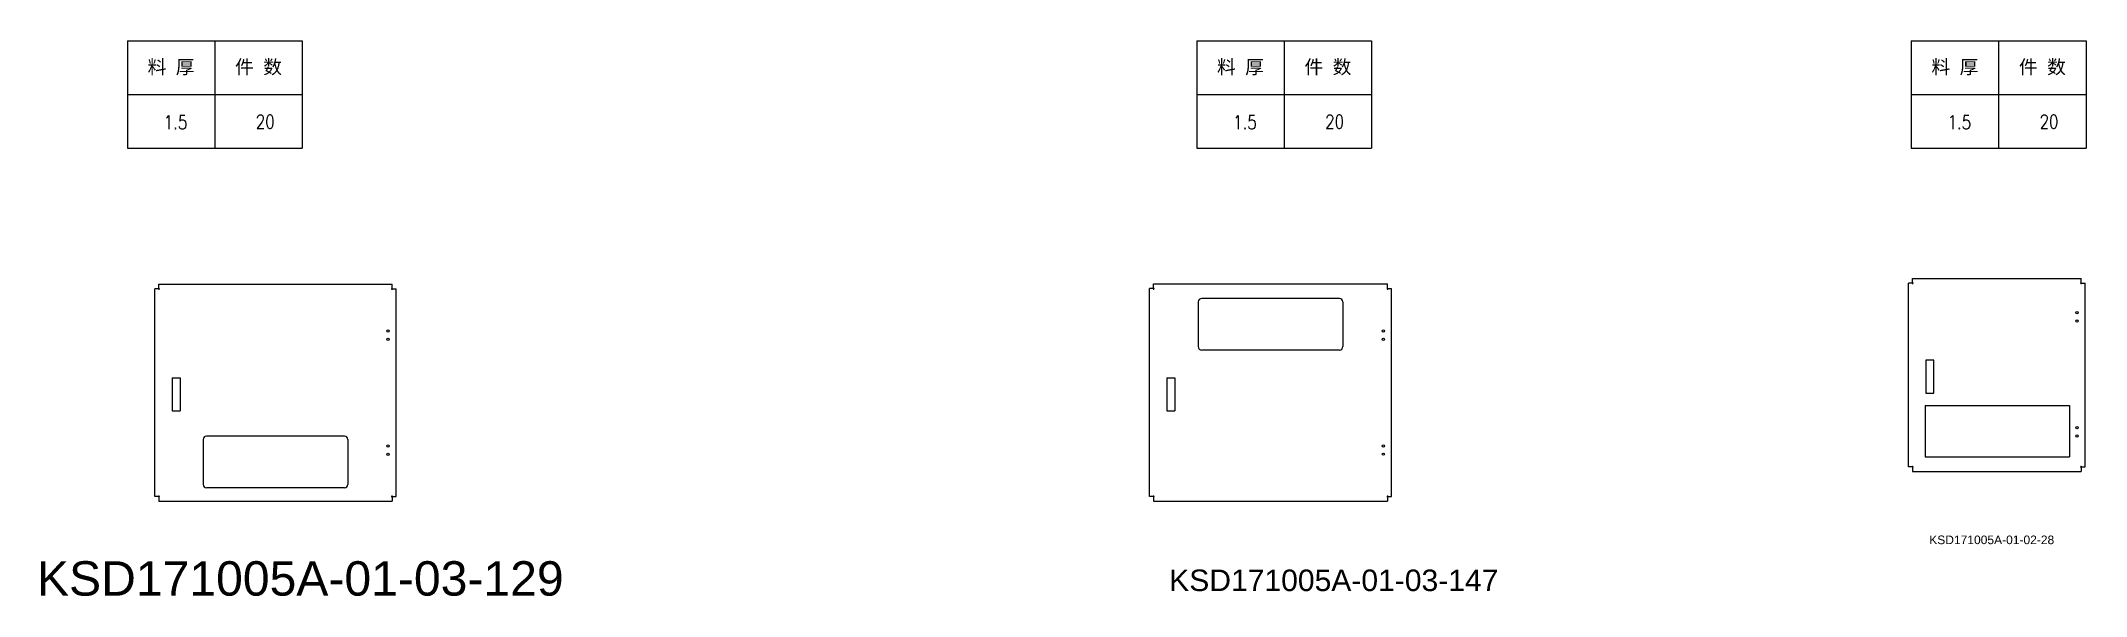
# Model space of a CAD drawing. Header units: millimetres. Extents: x 5543 to 54051, y -3404 to 4186.
# Drawn here: x 5543 to 11483, y -3404 to -1791 of the extents above; entities that cross this region are included whole.
import ezdxf
from ezdxf.enums import TextEntityAlignment as Align

# ---------------------------------------------------------------- set-up
doc = ezdxf.new("R2010")
doc.units = ezdxf.units.MM
doc.layers.add('标注', color=3, linetype='Continuous')
doc.styles.add('DIM', font='romans.shx', dxfattribs={"width": 0.8, "bigfont": 'bigfont.shx'})
doc.styles.get("Standard").update_dxf_attribs({"font": 'arial.ttf'})

msp = doc.modelspace()

# ---------------------------------------------------------------- texts
at = {"layer": '标注', "attachment_point": 1}
for s, insert, char_height, width in [('KSD171005A-01-02-28', (11027.6, -3228), 25, 376.936), ('KSD171005A-01-03-129', (5531.4, -3302.6), 100, 1589.325), ('KSD171005A-01-03-147', (8820.1, -3326.8), 62.5, 993.194)]:
    msp.add_mtext(s, dxfattribs=dict(at, insert=insert, char_height=char_height, width=width))

# ---------------------------------------------------------------- blocks, each defined once
blk = doc.blocks.new('*T1')
at = {"color": 0, "linetype": 'ByBlock', "lineweight": -2, "transparency": 16777216}
for p, q in [((0, 0), (127, 0)), ((0, 0), (0, -78)), ((63.5, 0), (63.5, -78)), ((127, 0), (127, -78)), ((0, -39), (127, -39)), ((0, -78), (127, -78))]:
    blk.add_line(p, q, dxfattribs=at)
at = {"color": 0, "transparency": 16777216, "char_height": 10, "width": 60.5, "attachment_point": 5}
for s, insert in [('{\\fSimSun|b0|i0|c134|p2;料 厚}', (31.75, -19.5)), ('{\\fSimSun|b0|i0|c134|p2;件 数}', (95.25, -19.5))]:
    blk.add_mtext(s, dxfattribs=dict(at, insert=insert))
blk = doc.blocks.new('拆图参数')
blk.add_blockref('*T1', (-63.5, 78))
at = {"style": 'DIM', "width": 0.8}
blk.add_attdef('6', text='', height=10, dxfattribs=at).set_placement((-37.1, 18.9), align=Align.MIDDLE_LEFT)
blk.add_attdef('1', text='', height=10, dxfattribs=at).set_placement((36.6, 19.3), align=Align.MIDDLE_CENTER)

# ---------------------------------------------------------------- linework, layer by layer
for p, q in [((10967.2, -3028.2), (10967.2, -2494.2)), ((10977.7, -2494.2), (10967.2, -2494.2)), ((10979.2, -2480.7), (11468.7, -2480.7)), ((10979.2, -2492.7), (10979.2, -2480.7)), ((11468.7, -2492.7), (11468.7, -2480.7)), ((11470.2, -2494.2), (11480.7, -2494.2)), ((11480.7, -3028.2), (11480.7, -2494.2)), ((5873.7, -3114.8), (5873.7, -2510.8)), ((5884.2, -2510.8), (5873.7, -2510.8)), ((5885.7, -2497.3), (6562.7, -2497.3)), ((5885.7, -2509.3), (5885.7, -2497.3)), ((6562.7, -2509.3), (6562.7, -2497.3)), ((6564.2, -2510.8), (6574.7, -2510.8)), ((6574.7, -3114.8), (6574.7, -2510.8)), ((8762.7, -3114.6), (8762.7, -2510.6)), ((8773.2, -2510.6), (8762.7, -2510.6)), ((8774.7, -2497.1), (9454.2, -2497.1)), ((8774.7, -2509.1), (8774.7, -2497.1)), ((8904.5, -2549.1), (8904.5, -2679.1)), ((9314.5, -2539.1), (8914.5, -2539.1)), ((9324.5, -2549.1), (9324.5, -2679.1)), ((9454.2, -2509.1), (9454.2, -2497.1)), ((9455.7, -2510.6), (9466.2, -2510.6)), ((9466.2, -3114.6), (9466.2, -2510.6)), ((9314.5, -2689.1), (8914.5, -2689.1)), ((11017.7, -2718.4), (11017.7, -2813.9)), ((11041.2, -2718.4), (11017.7, -2718.4)), ((11041.2, -2813.9), (11041.2, -2718.4)), ((5924.2, -2770), (5947.7, -2770)), ((5924.2, -2770), (5924.2, -2865.5)), ((5947.7, -2770), (5947.7, -2865.5)), ((8813.2, -2769.8), (8836.7, -2769.8)), ((8813.2, -2769.8), (8813.2, -2865.3)), ((8836.7, -2769.8), (8836.7, -2865.3)), ((11015.4, -2849.7), (11435.4, -2849.7)), ((11015.4, -2849.7), (11015.4, -2999.7)), ((11017.7, -2813.9), (11041.2, -2813.9)), ((11435.4, -2849.7), (11435.4, -2999.7)), ((5924.2, -2865.5), (5947.7, -2865.5)), ((8813.2, -2865.3), (8836.7, -2865.3)), ((6014.2, -2949.3), (6014.2, -3079.3)), ((6424.2, -2939.3), (6024.2, -2939.3)), ((6434.2, -2949.3), (6434.2, -3079.3)), ((10977.7, -3028.2), (10967.2, -3028.2)), ((11015.4, -2999.7), (11435.4, -2999.7)), ((11470.2, -3028.2), (11480.7, -3028.2)), ((10979.2, -3029.7), (10979.2, -3041.7)), ((10979.2, -3041.7), (11468.7, -3041.7)), ((11468.7, -3029.7), (11468.7, -3041.7)), ((5884.2, -3114.8), (5873.7, -3114.8)), ((5885.7, -3116.3), (5885.7, -3128.3)), ((5885.7, -3128.3), (6562.7, -3128.3)), ((6424.2, -3089.3), (6024.2, -3089.3)), ((6562.7, -3116.3), (6562.7, -3128.3)), ((6564.2, -3114.8), (6574.7, -3114.8)), ((8773.2, -3114.6), (8762.7, -3114.6)), ((8774.7, -3116.1), (8774.7, -3128.1)), ((8774.7, -3128.1), (9454.2, -3128.1)), ((9454.2, -3116.1), (9454.2, -3128.1)), ((9455.7, -3114.6), (9466.2, -3114.6))]:
    msp.add_line(p, q)
for centre in [(11456.7, -2580.7), (11456.7, -2604.7), (6550.7, -2633.8), (6550.7, -2657.8), (9442.2, -2633.6), (9442.2, -2657.6), (6550.7, -2967.8), (9442.2, -2967.6), (11456.7, -2914.7), (11456.7, -2938.7), (6550.7, -2991.8), (9442.2, -2991.6)]:
    msp.add_circle(centre, 3.25)
for centre, radius, start, end in [((10979.2, -2494.2), 1.5, 180, 90), ((11468.7, -2494.2), 1.5, 90, 0), ((5885.7, -2510.8), 1.5, 180, 90), ((6562.7, -2510.8), 1.5, 90, 0), ((8774.7, -2510.6), 1.5, 180, 90), ((8914.5, -2549.1), 10, 90, 180), ((9314.5, -2549.1), 10, 0, 90), ((9454.2, -2510.6), 1.5, 90, 0), ((8914.5, -2679.1), 10, 180, 270), ((9314.5, -2679.1), 10, 270, 0), ((6024.2, -2949.3), 10, 90, 180), ((6424.2, -2949.3), 10, 0, 90), ((10979.2, -3028.2), 1.5, 270, 180), ((11468.7, -3028.2), 1.5, 0, 270), ((6024.2, -3079.3), 10, 180, 270), ((6424.2, -3079.3), 10, 270, 0), ((5885.7, -3114.8), 1.5, 270, 180), ((6562.7, -3114.8), 1.5, 0, 270), ((8774.7, -3114.6), 1.5, 270, 180), ((9454.2, -3114.6), 1.5, 0, 270)]:
    msp.add_arc(centre, radius, start, end)

# ---------------------------------------------------------------- block references
at = {"layer": '标注', "xscale": 4, "yscale": 4, "zscale": 4}
for p in [(6047.9, -2102.7), (9154.1, -2102.7), (11229.2, -2102.7)]:
    msp.add_blockref('拆图参数', p, dxfattribs=at).add_auto_attribs({'1': '20', '6': '1.5'})

msp.set_redraw_order([(e.dxf.handle, doc.entitydb.next_handle()) for e in msp.query("TEXT MTEXT ATTDEF DIMENSION ARC_DIMENSION")])  # texts and dimensions are drawn at this point

doc.saveas('drawing.dxf')
